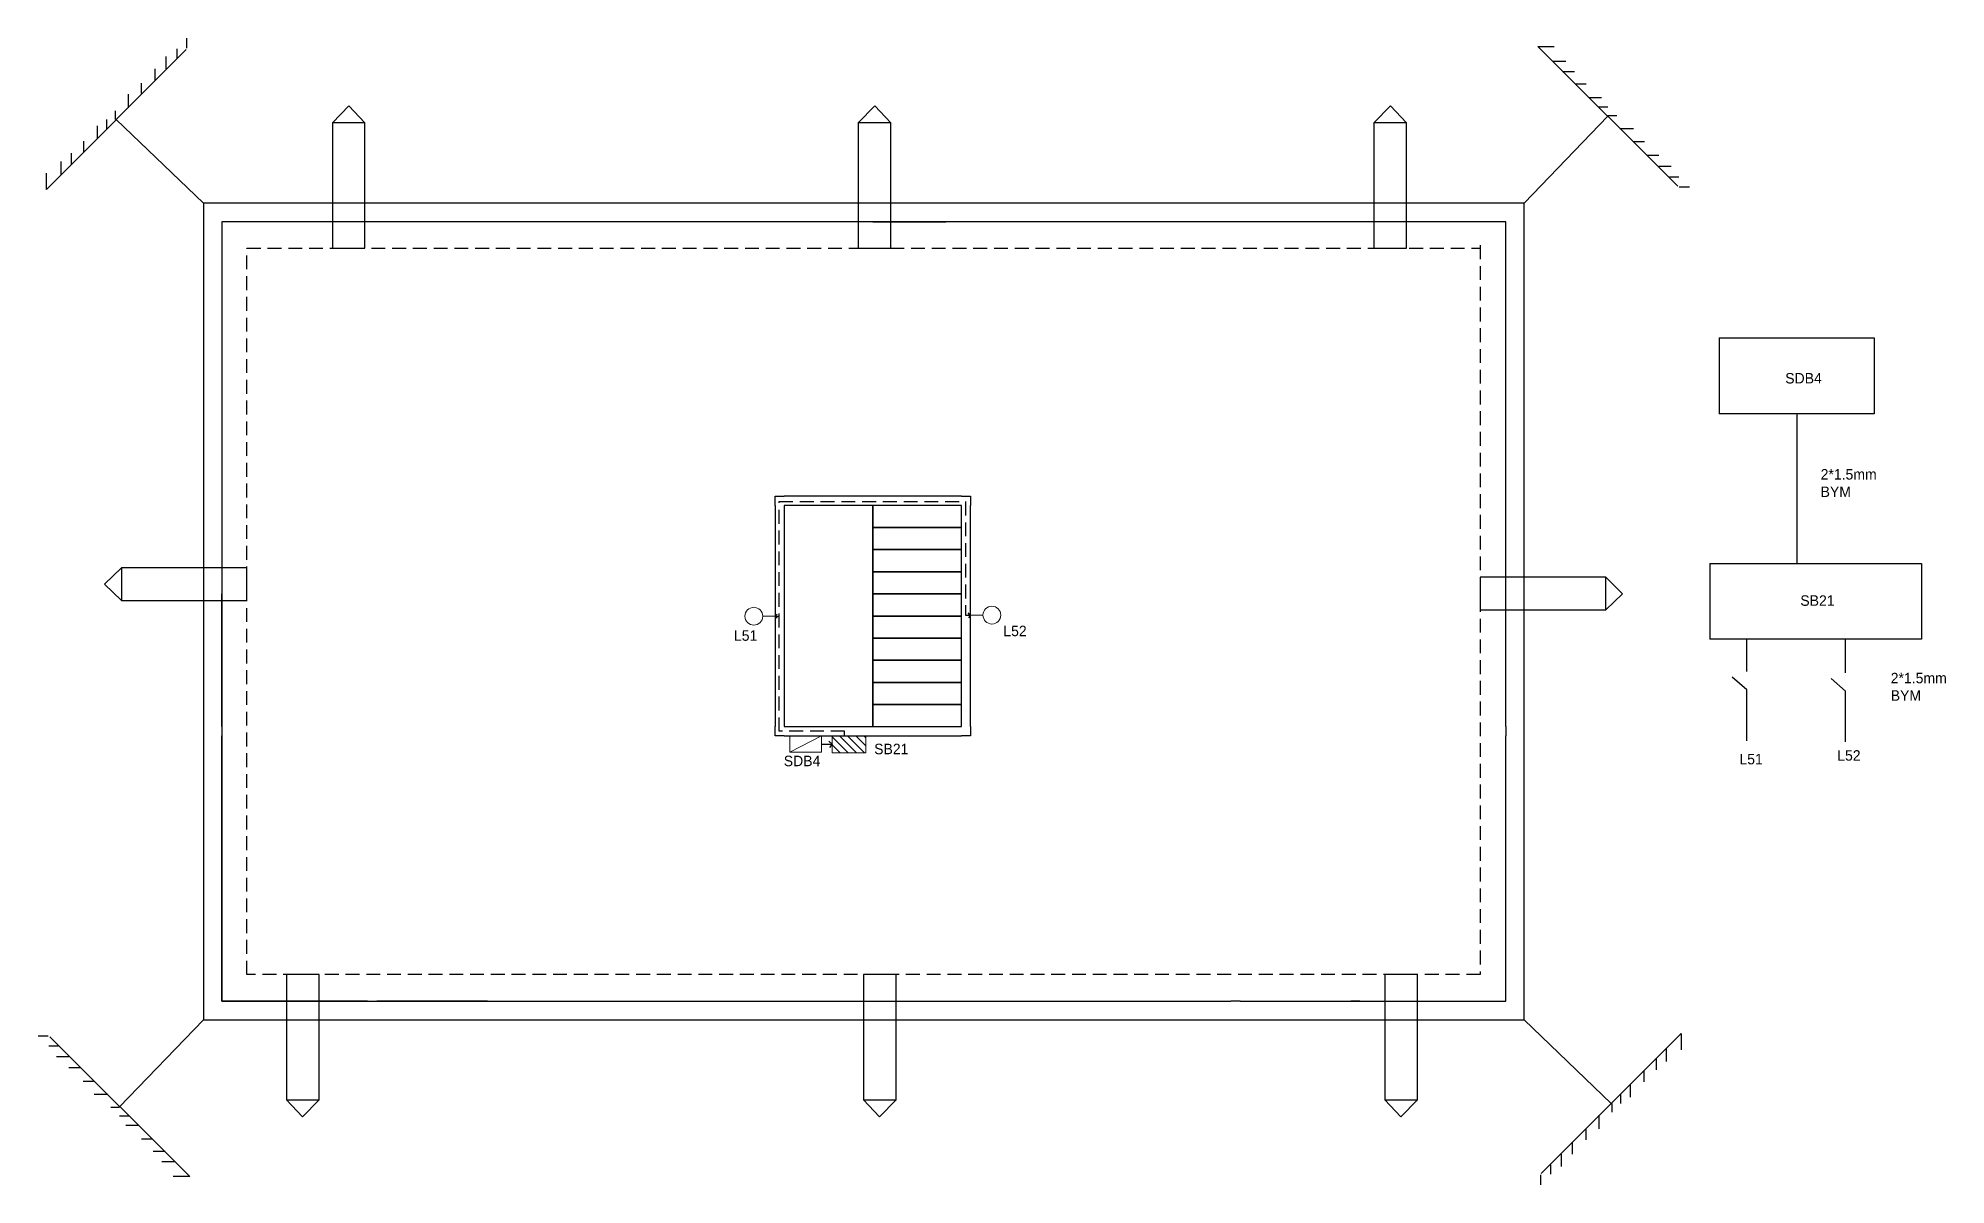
# Model space of a CAD drawing. Header units: inches. Extents: x -1005 to 2944, y -1440 to 1224.
# Drawn here: x 605 to 1639, y 602 to 1224 of the extents above; entities that cross this region are included whole.
import ezdxf

# ---------------------------------------------------------------- set-up
doc = ezdxf.new("R2010")
doc.units = ezdxf.units.IN
doc.header["$LTSCALE"] = 30
doc.header["$MEASUREMENT"] = 0
doc.linetypes.add('HIDDEN', pattern=[0.375, 0.25, -0.125])
for name, color, linetype in [('antena', 17, 'Continuous'), ('Conduction to distribution board and 3 pin socket', 224, 'HIDDEN'), ('Conduction wire', 220, 'HIDDEN'), ('ESDBconduit', 80, 'HIDDEN'), ('loads', 228, 'HIDDEN'), ('Sdb  text', 153, 'Continuous'), ('SDB wire', 106, 'Continuous'), ('wire size', 132, 'Continuous')]:
    doc.layers.add(name, color=color, linetype=linetype)
doc.layers.add('Fittings & Fixtures', color=92, linetype='Continuous', lineweight=15)

msp = doc.modelspace()

# ---------------------------------------------------------------- texts
at = {"layer": 'loads', "char_height": 5.677, "width": 13.6809, "attachment_point": 1}
for s, insert in [('L51', (982, 902.68)), ('L52', (1128, 905.18)), ('SB21', (1058, 841.18)), ('SDB4', (1009, 834.68))]:
    msp.add_mtext(s, dxfattribs=dict(at, insert=insert))
at = {"layer": 'Sdb  text', "char_height": 5.677, "width": 13.6809, "attachment_point": 1}
for s, insert in [('SDB4', (1551.82, 1042.23)), ('SB21', (1560, 921.68)), ('L52', (1580, 837.68)), ('L51', (1527, 835.68))]:
    msp.add_mtext(s, dxfattribs=dict(at, insert=insert))
at = {"layer": 'wire size', "char_height": 5.6772, "width": 13.6809, "attachment_point": 1}
for insert in [(1571, 990.14), (1609, 879.64)]:
    msp.add_mtext('2*1.5mm BYM', dxfattribs=dict(at, insert=insert))

# ---------------------------------------------------------------- blocks, each defined once
blk = doc.blocks.new('A$C5F9C1378')
at = {"layer": 'antena'}
for p, q in [((7.4, 85.1), (83.3, 9.3)), ((7.4, 85.1), (16.3, 85.1)), ((15.6, 77), (22.6, 77)), ((20.8, 71.5), (27.2, 71.5)), ((27.8, 64.8), (33.6, 64.8)), ((35.3, 57.4), (42, 57.4)), ((40.1, 52.3), (45.4, 52.3)), ((45.4, 47.2), (0, 0)), ((45.4, 47.6), (50.2, 47.6)), ((51.8, 40.5), (59.2, 40.5)), ((59.5, 33.5), (65.2, 33.5)), ((66.8, 26.1), (72.9, 26.1)), ((72.9, 20.1), (79.6, 20.1)), ((78.7, 14.3), (83.8, 14.3)), ((84.1, 8.9), (89.6, 8.9))]:
    blk.add_line(p, q, dxfattribs=at)

# ---------------------------------------------------------------- hatches: boundary and pattern name
at = {"layer": 'Fittings & Fixtures'}
h = msp.add_hatch(dxfattribs=at)
h.set_pattern_fill('ANSI31', color=256, scale=25, angle=-90, style=0)
h.set_pattern_definition([(315, (-1603.852, -14277.5865), (2.2097087, 2.2097087), [])])
h.paths.add_polyline_path([(1035.28, 845.45), (1035.28, 836.23), (1053.5, 836.23), (1053.5, 845.45)])

# ---------------------------------------------------------------- linework, layer by layer
for p, q in [((1410.32, 1134.3), (694.42, 1134.3)), ((694.42, 1134.3), (694.42, 691.5)), ((1410.32, 691.5), (1410.32, 1134.3)), ((1017.84, 1124.3), (1017.84, 1124.3)), ((1057.34, 1124.3), (1096.84, 1124.3)), ((1004.28, 970.45), (1004.28, 975.45)), ((1004.28, 975.45), (1009.28, 975.45)), ((1057.28, 975.45), (1009.28, 975.45)), ((1105.28, 975.45), (1057.28, 975.45)), ((1105.28, 975.45), (1110.28, 975.45)), ((1110.28, 975.45), (1110.28, 970.45)), ((1004.28, 970.45), (1004.28, 850.45)), ((1057.28, 970.45), (1009.28, 970.45)), ((1009.28, 970.45), (1009.28, 850.45)), ((1105.28, 970.45), (1057.28, 970.45)), ((1057.28, 965.45), (1057.28, 970.45)), ((1057.28, 850.45), (1057.28, 965.45)), ((1105.28, 850.45), (1105.28, 970.45)), ((1110.28, 850.45), (1110.28, 970.45)), ((704.42, 927.5), (704.42, 922.5)), ((704.42, 850.5), (704.42, 922.5)), ((1057.28, 850.45), (1057.28, 881.5)), ((1057.34, 850.45), (1057.34, 881.5)), ((704.42, 850.5), (704.42, 845.5)), ((1004.28, 845.45), (1004.28, 850.45)), ((1009.28, 850.45), (1105.28, 850.45)), ((1110.28, 850.45), (1110.28, 845.45)), ((1400.32, 850.5), (1400.32, 845.5)), ((704.42, 701.5), (704.42, 845.5)), ((1009.28, 845.45), (1004.28, 845.45)), ((1009.28, 845.45), (1105.28, 845.45)), ((1110.28, 845.45), (1105.28, 845.45)), ((1400.32, 701.5), (1400.32, 845.5)), ((783.42, 701.5), (704.42, 701.5)), ((783.42, 701.5), (788.42, 701.5)), ((848.42, 701.5), (788.42, 701.5)), ((848.42, 701.5), (853.42, 701.5)), ((1256.32, 701.5), (1251.32, 701.5)), ((1256.32, 701.5), (1316.32, 701.5)), ((1321.32, 701.5), (1316.32, 701.5)), ((1321.32, 701.5), (1400.32, 701.5)), ((694.42, 691.5), (1410.32, 691.5))]:
    msp.add_line(p, q)
for points in [[(1400.32, 850.5), (1400.32, 1124.3), (704.42, 1124.3), (704.42, 927.5)], [(704.42, 922.5), (704.42, 850.5)], [(704.42, 845.5), (704.42, 701.5), (848.42, 701.5)], [(1256.32, 701.5), (1400.32, 701.5), (1400.32, 845.5)], [(853.42, 701.5), (1251.32, 701.5)]]:
    msp.add_lwpolyline(points)
for points in [[(1057.28, 958.45), (1105.28, 958.45), (1105.28, 970.45), (1057.28, 970.45)], [(1057.28, 946.45), (1105.28, 946.45), (1105.28, 958.45), (1057.28, 958.45)], [(1057.28, 934.45), (1105.28, 934.45), (1105.28, 946.45), (1057.28, 946.45)], [(1057.28, 922.45), (1105.28, 922.45), (1105.28, 934.45), (1057.28, 934.45)], [(1057.28, 910.45), (1105.28, 910.45), (1105.28, 922.45), (1057.28, 922.45)], [(1057.28, 898.45), (1105.28, 898.45), (1105.28, 910.45), (1057.28, 910.45)], [(1057.28, 886.45), (1105.28, 886.45), (1105.28, 898.45), (1057.28, 898.45)], [(1057.28, 874.45), (1105.28, 874.45), (1105.28, 886.45), (1057.28, 886.45)], [(1057.28, 862.45), (1105.28, 862.45), (1105.28, 874.45), (1057.28, 874.45)], [(1057.28, 850.45), (1105.28, 850.45), (1105.28, 862.45), (1057.28, 862.45)]]:
    msp.add_lwpolyline(points, close=True)
at = {"layer": 'antena'}
for p, q in [((764.32, 1178), (773.29, 1187.12)), ((773.29, 1187.12), (782, 1178)), ((1049.32, 1178), (1058.29, 1187.12)), ((1058.29, 1187.12), (1067, 1178)), ((1328.82, 1178), (1337.79, 1187.12)), ((1337.79, 1187.12), (1346.5, 1178)), ((640.88, 927.79), (650, 936.5)), ((1454.5, 931.43), (1463.62, 922.46)), ((650, 918.82), (640.88, 927.79)), ((1463.62, 922.46), (1454.5, 913.75)), ((748.21, 638.88), (739.5, 648)), ((757.18, 648), (748.21, 638.88)), ((1060.96, 638.88), (1052.25, 648)), ((1069.93, 648), (1060.96, 638.88)), ((1343.53, 638.88), (1334.82, 648)), ((1352.5, 648), (1343.53, 638.88))]:
    msp.add_line(p, q, dxfattribs=at)
at = {"layer": 'antena', "linetype": 'HIDDEN'}
for p, q in [((718, 716), (718, 1110)), ((718, 1110), (1386.5, 1110)), ((1386.5, 1111.5), (1386.5, 716)), ((1386.5, 716), (718, 716))]:
    msp.add_line(p, q, dxfattribs=at)
at = {"layer": 'antena'}
for points in [[(764.32, 1178), (764.32, 1110), (782, 1110), (782, 1178)], [(1049.32, 1178), (1049.32, 1110), (1067, 1110), (1067, 1178)], [(1328.82, 1178), (1328.82, 1110), (1346.5, 1110), (1346.5, 1178)], [(650, 918.82), (718, 918.82), (718, 936.5), (650, 936.5)], [(1454.5, 931.43), (1386.5, 931.43), (1386.5, 913.75), (1454.5, 913.75)], [(757.18, 648), (757.18, 716), (739.5, 716), (739.5, 648)], [(1069.93, 648), (1069.93, 716), (1052.25, 716), (1052.25, 648)], [(1352.5, 648), (1352.5, 716), (1334.82, 716), (1334.82, 648)]]:
    msp.add_lwpolyline(points, close=True, dxfattribs=at)
at = {"layer": 'Conduction to distribution board and 3 pin socket'}
for p, q in [((1029.5, 841.03), (1035.28, 841.03)), ((1035.28, 841.03), (1033.5, 842.5)), ((1033.5, 842.5), (1035.28, 841.03)), ((1035.28, 841.03), (1033.76, 839.2))]:
    msp.add_line(p, q, dxfattribs=at)
at = {"layer": 'Conduction wire'}
for p, q in [((1006.5, 848), (1006.5, 972.5)), ((1006.5, 972.5), (1107.5, 972.5)), ((1107.5, 972.5), (1107.5, 911)), ((1004.4, 910.33), (1005.5, 911.5)), ((1005.5, 911.5), (1004.4, 910.33)), ((1004.4, 910.33), (1006.5, 910.33)), ((1004.4, 910.33), (1005.39, 909.39)), ((1107.5, 911), (1110.2, 910.94)), ((1110.2, 910.94), (1109, 912)), ((1109, 912), (1110.28, 910.94)), ((1110.28, 910.94), (1109.05, 909.46)), ((1042, 848), (1006.5, 848)), ((1042, 845.45), (1042, 848))]:
    msp.add_line(p, q, dxfattribs=at)
at = {"layer": 'ESDBconduit', "color": 0, "linetype": 'ByBlock'}
for p, q in [((1516, 1061.31), (1600.07, 1061.31)), ((1516, 1061.31), (1516, 1020.1)), ((1600.07, 1061.31), (1600.07, 1020.1)), ((1600.07, 1020.1), (1516, 1020.1)), ((1511, 939.02), (1511, 897.81)), ((1511, 939.02), (1625.72, 939.02)), ((1625.72, 939.02), (1625.72, 897.81)), ((1625.72, 897.81), (1511, 897.81))]:
    msp.add_line(p, q, dxfattribs=at)
at = {"layer": 'Fittings & Fixtures'}
for p, q in [((997.61, 910.33), (1004.4, 910.33)), ((1116.99, 910.94), (1110.2, 910.94)), ((1029.5, 845.45), (1012.27, 836.6))]:
    msp.add_line(p, q, dxfattribs=at)
for points in [[(1012.27, 845.45), (1029.5, 845.45), (1029.5, 836.6), (1012.27, 836.6)], [(1053.5, 845.45), (1053.5, 836.23), (1035.28, 836.23), (1035.28, 845.45)]]:
    msp.add_lwpolyline(points, close=True, dxfattribs=at)
for centre in [(992.78, 910.33), (1121.82, 910.94)]:
    msp.add_circle(centre, 4.83, dxfattribs=at)
at = {"layer": 'SDB wire'}
for p, q in [((1558.04, 1020.1), (1558.04, 939.02)), ((1530.99, 880.31), (1530.99, 897.81)), ((1584.53, 879.64), (1584.53, 898.05)), ((1530.99, 870.42), (1523.14, 877.24)), ((1530.99, 842.81), (1530.99, 870.42)), ((1584.53, 869.75), (1576.68, 876.57)), ((1584.53, 842.14), (1584.53, 869.75))]:
    msp.add_line(p, q, dxfattribs=at)

# ---------------------------------------------------------------- block references
at = {"layer": 'antena'}
for p, rotation in [((694.42, 1134.3), 90), ((694.42, 691.5), 180), ((1410.32, 691.5), 270)]:
    msp.add_blockref('A$C5F9C1378', p, dxfattribs=dict(at, rotation=rotation))
msp.add_blockref('A$C5F9C1378', (1410.32, 1134.3), dxfattribs=at)

msp.set_redraw_order([(e.dxf.handle, doc.entitydb.next_handle()) for e in msp.query("TEXT MTEXT ATTDEF DIMENSION ARC_DIMENSION")])  # texts and dimensions are drawn at this point

doc.saveas('drawing.dxf')
